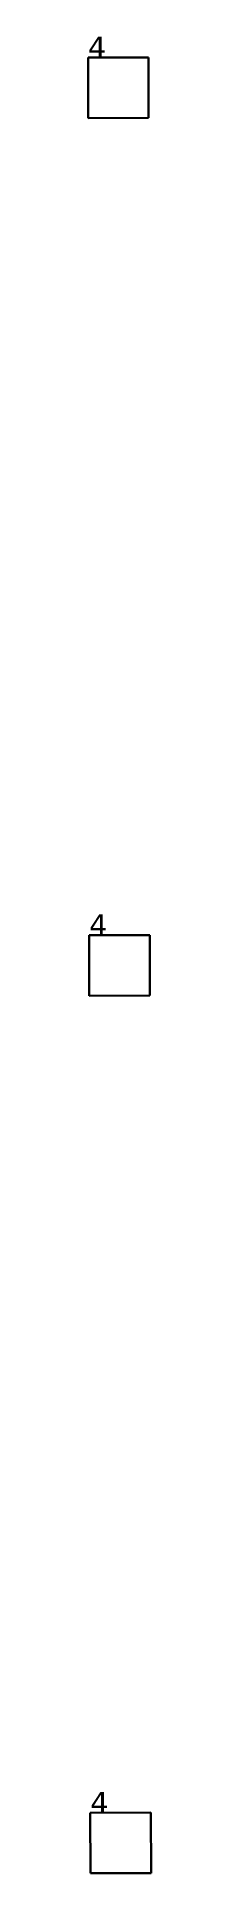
# Model space of a CAD drawing. Header units: inches. Extents: x -3 to 1235, y -1 to 963.
# Drawn here: x 82.42 to 82.97, y 25.4 to 41.32 of the extents above; entities that cross this region are included whole.
import ezdxf

# ---------------------------------------------------------------- set-up
doc = ezdxf.new("R2010")
doc.units = ezdxf.units.IN
doc.header["$MEASUREMENT"] = 0
doc.layers.add('DLX_TERR_LUM', color=7, linetype='Continuous', true_color=0x000000)
doc.layers.add('DLX_TERR_LUMKEY_IDX', color=7, linetype='Continuous', true_color=0x7f7f7f)
doc.styles.add('TableTextStyle', font='')
doc.styles.get('TableTextStyle').set_extended_font_data('VERDANA.TTF')

msp = doc.modelspace()

# ---------------------------------------------------------------- texts
at = {"layer": 'DLX_TERR_LUMKEY_IDX', "style": 'TableTextStyle'}
for p in [(82.421, 41.141), (82.431, 33.531), (82.441, 25.921)]:
    msp.add_text('4', height=0.18, dxfattribs=at).set_placement(p)

# ---------------------------------------------------------------- linework, layer by layer
at = {"layer": 'DLX_TERR_LUM'}
for points in [[(82.421, 41.141, 0), (82.946, 41.142, 0)], [(82.946, 41.142, 0), (82.421, 41.141, 0)], [(82.946, 41.142, 0), (82.421, 41.141, 0)], [(82.421, 41.141, 0), (82.946, 41.142, 0)], [(82.421, 40.616, 0), (82.421, 41.141, 0)], [(82.421, 41.141, 0), (82.421, 41.141, 0)], [(82.421, 41.141, 0), (82.421, 40.616, 0)], [(82.421, 41.141, 0), (82.421, 41.141, 0)], [(82.421, 41.141, 0), (82.421, 40.616, 0)], [(82.421, 40.616, 0), (82.421, 41.141, 0)], [(82.946, 41.142, 0), (82.946, 41.142, 0)], [(82.946, 41.142, 0), (82.946, 40.617, 0)], [(82.946, 40.617, 0), (82.946, 41.142, 0)], [(82.946, 41.142, 0), (82.946, 41.142, 0)], [(82.946, 40.617, 0), (82.946, 41.142, 0)], [(82.946, 41.142, 0), (82.946, 40.617, 0)], [(82.946, 40.617, 0), (82.421, 40.616, 0)], [(82.421, 40.616, 0), (82.946, 40.617, 0)], [(82.421, 40.616, 0), (82.946, 40.617, 0)], [(82.946, 40.617, 0), (82.421, 40.616, 0)], [(82.421, 40.616, 0), (82.421, 40.616, 0)], [(82.421, 40.616, 0), (82.421, 40.616, 0)], [(82.946, 40.617, 0), (82.946, 40.617, 0)], [(82.946, 40.617, 0), (82.946, 40.617, 0)], [(82.431, 33.531, 0), (82.956, 33.532, 0)], [(82.956, 33.532, 0), (82.431, 33.531, 0)], [(82.956, 33.532, 0), (82.431, 33.531, 0)], [(82.431, 33.531, 0), (82.956, 33.532, 0)], [(82.432, 33.006, 0), (82.431, 33.531, 0)], [(82.431, 33.531, 0), (82.431, 33.531, 0)], [(82.431, 33.531, 0), (82.432, 33.006, 0)], [(82.431, 33.531, 0), (82.431, 33.531, 0)], [(82.431, 33.531, 0), (82.432, 33.006, 0)], [(82.432, 33.006, 0), (82.431, 33.531, 0)], [(82.956, 33.532, 0), (82.956, 33.532, 0)], [(82.956, 33.532, 0), (82.957, 33.007, 0)], [(82.957, 33.007, 0), (82.956, 33.532, 0)], [(82.956, 33.532, 0), (82.956, 33.532, 0)], [(82.957, 33.007, 0), (82.956, 33.532, 0)], [(82.956, 33.532, 0), (82.957, 33.007, 0)], [(82.957, 33.007, 0), (82.432, 33.006, 0)], [(82.432, 33.006, 0), (82.957, 33.007, 0)], [(82.432, 33.006, 0), (82.957, 33.007, 0)], [(82.957, 33.007, 0), (82.432, 33.006, 0)], [(82.432, 33.006, 0), (82.432, 33.006, 0)], [(82.432, 33.006, 0), (82.432, 33.006, 0)], [(82.957, 33.007, 0), (82.957, 33.007, 0)], [(82.957, 33.007, 0), (82.957, 33.007, 0)], [(82.441, 25.921, 0), (82.966, 25.922, 0)], [(82.966, 25.922, 0), (82.441, 25.921, 0)], [(82.966, 25.922, 0), (82.441, 25.921, 0)], [(82.441, 25.921, 0), (82.966, 25.922, 0)], [(82.442, 25.396, 0), (82.441, 25.921, 0)], [(82.441, 25.921, 0), (82.441, 25.921, 0)], [(82.441, 25.921, 0), (82.442, 25.396, 0)], [(82.441, 25.921, 0), (82.441, 25.921, 0)], [(82.441, 25.921, 0), (82.442, 25.396, 0)], [(82.442, 25.396, 0), (82.441, 25.921, 0)], [(82.966, 25.922, 0), (82.966, 25.922, 0)], [(82.966, 25.922, 0), (82.967, 25.397, 0)], [(82.967, 25.397, 0), (82.966, 25.922, 0)], [(82.966, 25.922, 0), (82.966, 25.922, 0)], [(82.967, 25.397, 0), (82.966, 25.922, 0)], [(82.966, 25.922, 0), (82.967, 25.397, 0)], [(82.967, 25.397, 0), (82.442, 25.396, 0)], [(82.442, 25.396, 0), (82.967, 25.397, 0)], [(82.442, 25.396, 0), (82.967, 25.397, 0)], [(82.967, 25.397, 0), (82.442, 25.396, 0)], [(82.442, 25.396, 0), (82.442, 25.396, 0)], [(82.442, 25.396, 0), (82.442, 25.396, 0)], [(82.967, 25.397, 0), (82.967, 25.397, 0)], [(82.967, 25.397, 0), (82.967, 25.397, 0)]]:
    msp.add_polyline3d(points, dxfattribs=at)

msp.set_redraw_order([(e.dxf.handle, doc.entitydb.next_handle()) for e in msp.query("TEXT MTEXT ATTDEF DIMENSION ARC_DIMENSION")])  # texts and dimensions are drawn at this point

doc.saveas('drawing.dxf')
